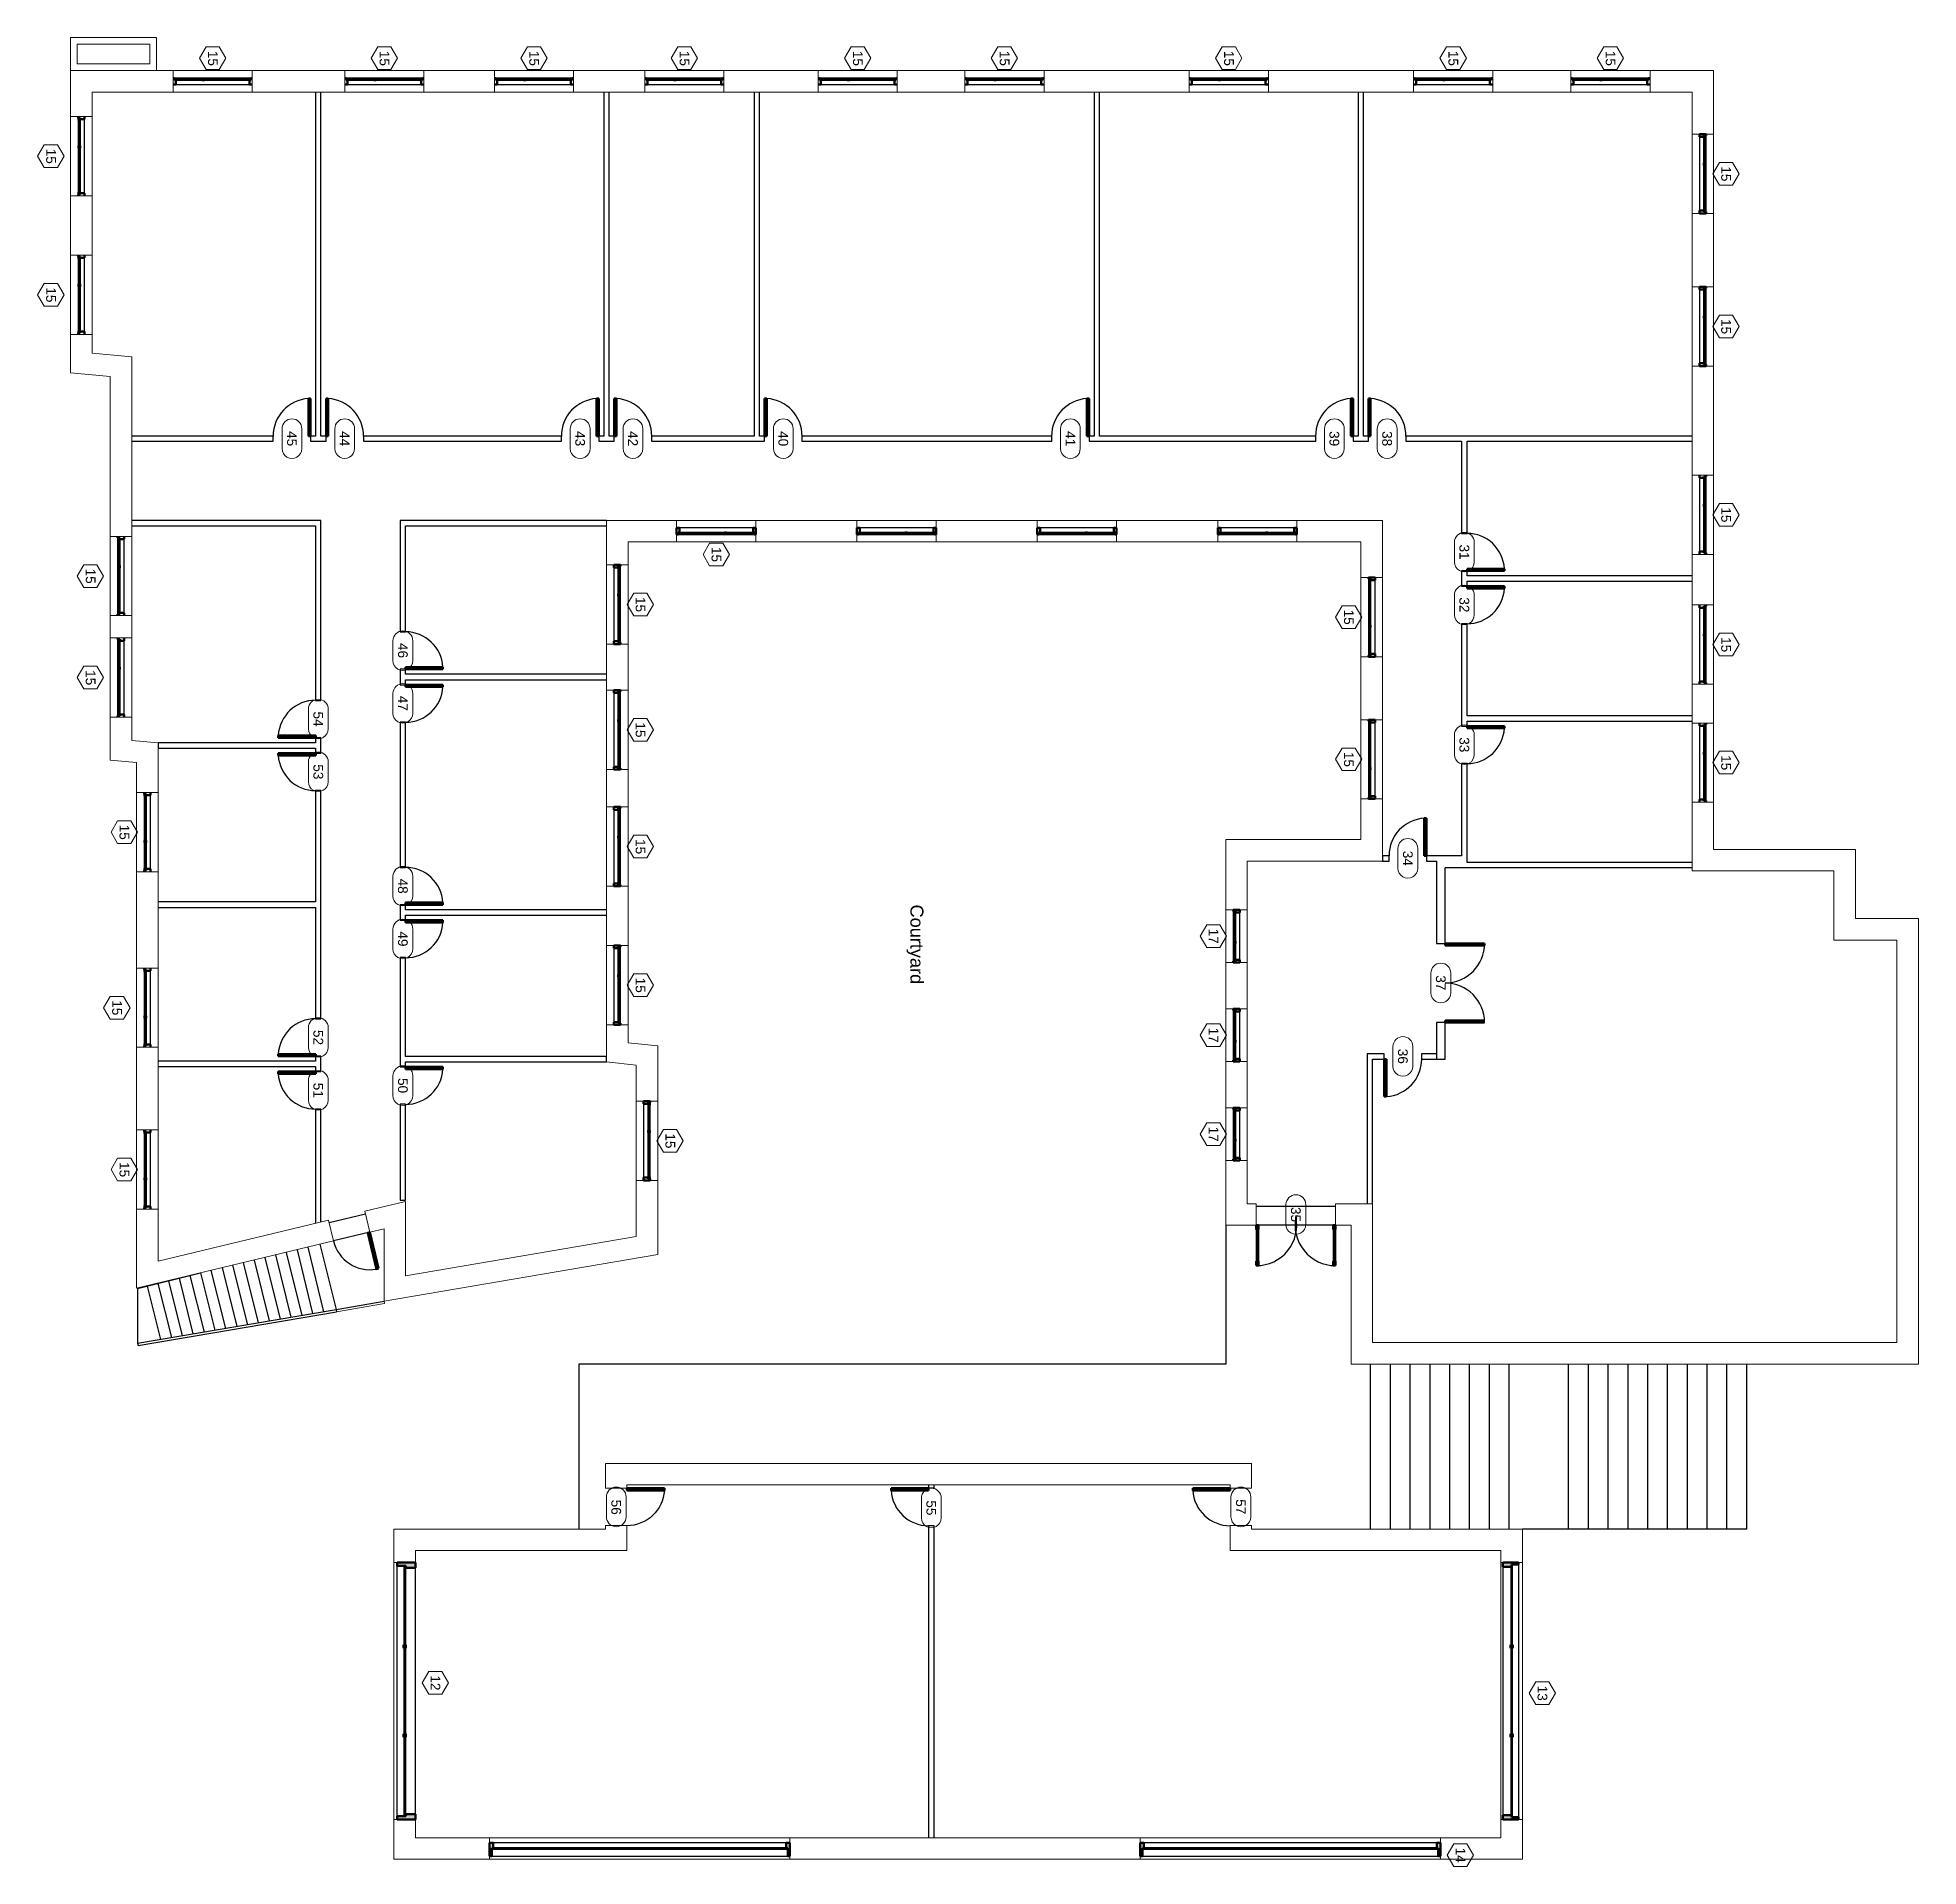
# Model space of a CAD drawing. Header units: inches. Extents: x -1569 to 141, y -4010 to -2348.
import ezdxf

# ---------------------------------------------------------------- set-up
doc = ezdxf.new("R2010")
doc.units = ezdxf.units.IN
doc.header["$MEASUREMENT"] = 0
for name, color, linetype, lineweight in [('A-AREA-IDEN', 2, 'Continuous', 9), ('A-DOOR', 31, 'Continuous', 30), ('A-DOOR-GLAZ', 31, 'Continuous', 50), ('A-DOOR-IDEN', 31, 'Continuous', 9), ('A-FLOR', 140, 'Continuous', 30), ('A-FLOR-HRAL', 11, 'Continuous', 9), ('A-GLAZ', 151, 'Continuous', 30), ('A-GLAZ-IDEN', 152, 'Continuous', 9), ('A-WALL', 113, 'Continuous', 13), ('I-WALL', 2, 'Continuous', 30), ('S-STRS', 31, 'Continuous', 30)]:
    doc.layers.add(name, color=color, linetype=linetype, lineweight=lineweight)
doc.styles.add('Arial_1', font='arial.ttf', dxfattribs={"height": 8.851796})
doc.styles.add('Arial_2', font='arial.ttf', dxfattribs={"height": 11.802395})

msp = doc.modelspace()

# ---------------------------------------------------------------- texts
at = {"layer": 'A-AREA-IDEN', "insert": (-763.7, -3172.2), "char_height": 11.8, "width": 92.592, "attachment_point": 2, "rotation": 270, "line_spacing_factor": 0.938532, "style": 'Arial_2', "bg_fill": 3, "box_fill_scale": 1.25, "bg_fill_color": 0, "bg_fill_transparency": 0}
msp.add_mtext('Courtyard', dxfattribs=at)
at = {"layer": 'A-DOOR-IDEN', "char_height": 8.85, "width": 16.416, "attachment_point": 2, "rotation": 270, "line_spacing_factor": 0.938532, "style": 'Arial_1'}
for s, insert in [('45', (-1333.5, -2712.5)), ('44', (-1285.5, -2712.5)), ('43', (-1071.4, -2712.5)), ('42', (-1023.4, -2712.5)), ('40', (-886.7, -2712.5)), ('41', (-625.6, -2712.5)), ('39', (-385.6, -2712.5)), ('38', (-337.6, -2712.5)), ('31', (-267.4, -2815.6)), ('32', (-267.4, -2863.6)), ('46', (-1232.6, -2905.1)), ('47', (-1232.6, -2953.1)), ('54', (-1309.5, -2967.4)), ('33', (-267.4, -2990.8)), ('53', (-1309.5, -3015.4)), ('34', (-318.8, -3094)), ('48', (-1232.6, -3119.3)), ('49', (-1232.6, -3167.3)), ('37', (-288.8, -3207.2)), ('52', (-1309.5, -3256.9)), ('36', (-323.3, -3274)), ('51', (-1309.5, -3304.9)), ('50', (-1232.6, -3300.6)), ('35', (-420.6, -3417.8)), ('56', (-1038.6, -3683.9)), ('55', (-752.1, -3684.5)), ('57', (-470.6, -3683.5))]:
    msp.add_mtext(s, dxfattribs=dict(at, insert=insert))
at = {"layer": 'A-GLAZ-IDEN', "char_height": 8.85, "width": 16.416, "attachment_point": 2, "rotation": 270, "line_spacing_factor": 0.938532, "style": 'Arial_1'}
for s, insert in [('15', (-1405.3, -2366.8)), ('15', (-1249.3, -2366.8)), ('15', (-1113.2, -2366.8)), ('15', (-976.5, -2366.8)), ('15', (-818.9, -2366.8)), ('15', (-685.4, -2366.8)), ('15', (-481.4, -2366.8)), ('15', (-277.4, -2366.8)), ('15', (-134.4, -2366.8)), ('15', (-1552.5, -2455.8)), ('15', (-29.4, -2471.8)), ('15', (-1552.5, -2581.8)), ('15', (-29.4, -2610.6)), ('15', (-29.4, -2781.8)), ('15', (-947.5, -2817.8)), ('15', (-1516.5, -2837.5)), ('15', (-1016.5, -2863.3)), ('15', (-372.4, -2874.8)), ('15', (-29.4, -2899.8)), ('15', (-1516.5, -2929.8)), ('15', (-1016.5, -2977.3)), ('15', (-372.4, -3004.1)), ('15', (-29.4, -3007.1)), ('15', (-1485.8, -3070.3)), ('15', (-1016.5, -3083.4)), ('17', (-495.4, -3164.8)), ('15', (-1016.5, -3209.4)), ('15', (-1492.5, -3229.9)), ('17', (-495.4, -3254.8)), ('15', (-989.4, -3350.9)), ('17', (-495.4, -3344.8)), ('15', (-1485.8, -3377)), ('12', (-1203, -3843.6)), ('13', (-196.4, -3853)), ('14', (-270.9, -4000.2))]:
    msp.add_mtext(s, dxfattribs=dict(at, insert=insert))

# ---------------------------------------------------------------- blocks, each defined once
blk = doc.blocks.new('Single-Flush - 34_ x 80_-100133-Level 2')
at = {"layer": 'A-DOOR', "color": 50, "lineweight": 50}
for p, q in [((15, 2.4), (15, 36.4)), ((17, 36.4), (15, 36.4)), ((17, 2.4), (17, 36.4)), ((17, 2.4), (15, 2.4))]:
    blk.add_line(p, q, dxfattribs=at)
at = {"layer": 'A-DOOR', "color": 10}
blk.add_arc((17, 2.4), 34.1, 93.3657, 180, dxfattribs=at)
blk = doc.blocks.new('Single-Flush - 34_ x 80_-100157-Level 2')
at = {"layer": 'A-DOOR', "color": 50, "lineweight": 50}
for p, q in [((15, -2.4), (15, -36.4)), ((17, -2.4), (15, -2.4)), ((17, -2.4), (17, -36.4)), ((17, -36.4), (15, -36.4))]:
    blk.add_line(p, q, dxfattribs=at)
at = {"layer": 'A-DOOR', "color": 10}
blk.add_arc((17, -2.4), 34.1, 180, 266.6343, dxfattribs=at)
blk = doc.blocks.new('Double-Glass 1 - 72_ x 78_-129571-Level 2')
at = {"layer": 'A-DOOR', "color": 50, "lineweight": 50}
for p, q in [((-36, -9.8), (-36, -13.8)), ((-36, -9.8), (-34, -9.8)), ((-36, -13.8), (-34, -13.8)), ((-34, -9.8), (-34, -13.8)), ((34, -9.8), (34, -13.8)), ((36, -9.8), (34, -9.8)), ((36, -13.8), (34, -13.8)), ((36, -9.8), (36, -13.8)), ((-36, -42.6), (-36, -46.6)), ((-36, -42.6), (-34, -42.6)), ((-36, -46.6), (-34, -46.6)), ((-34, -42.6), (-34, -46.6)), ((34, -42.6), (34, -46.6)), ((34, -42.6), (36, -42.6)), ((36, -46.6), (34, -46.6)), ((36, -42.6), (36, -46.6))]:
    blk.add_line(p, q, dxfattribs=at)
at = {"layer": 'A-DOOR', "color": 10}
for p, q in [((-36, -13.8), (-36, -42.6)), ((-34, -13.8), (-34, -42.6)), ((34, -13.8), (34, -42.6)), ((36, -13.8), (36, -42.6))]:
    blk.add_line(p, q, dxfattribs=at)
for centre, start, end in [((-36, -9.8), 269.9673, 12.0405), ((36, -9.8), 167.9539, 270.0058)]:
    blk.add_arc(centre, 36.8, start, end, dxfattribs=at)
at = {"layer": 'A-DOOR-GLAZ', "color": 50}
for p, q in [((-35, -42.6), (-35, -13.8)), ((35, -13.8), (35, -42.6))]:
    blk.add_line(p, q, dxfattribs=at)
blk = doc.blocks.new('Double-Flush - 72_ x 84_-107738-Level 2')
at = {"layer": 'A-DOOR', "color": 50, "lineweight": 50}
for p, q in [((-36, 39.8), (-34, 39.8)), ((-36, 3.8), (-36, 39.8)), ((-34, 3.8), (-34, 39.8)), ((34, 3.8), (34, 39.8)), ((36, 3.8), (36, 39.8)), ((-36, 3.8), (-34, 3.8)), ((36, 3.8), (34, 3.8))]:
    blk.add_line(p, q, dxfattribs=at)
at = {"layer": 'A-DOOR', "color": 10}
for centre, start, end in [((-36, 3.8), 0, 90), ((36, 3.8), 90, 180)]:
    blk.add_arc(centre, 36, start, end, dxfattribs=at)
blk = doc.blocks.new('Single-Flush - 34_ x 80_-108272-Level 2')
at = {"layer": 'A-DOOR', "color": 50, "lineweight": 50}
for p, q in [((15, 9.7), (15, 43.8)), ((17, 43.8), (15, 43.8)), ((17, 9.7), (17, 43.8)), ((17, 9.7), (15, 9.7))]:
    blk.add_line(p, q, dxfattribs=at)
at = {"layer": 'A-DOOR', "color": 10}
blk.add_arc((17, 9.7), 34.1, 93.3657, 180, dxfattribs=at)
blk = doc.blocks.new('Golden Proportion - Wood 6_w-135343-Level 2')
at = {"layer": 'A-GLAZ', "color": 50, "lineweight": 50}
for p, q in [((-34.8, 3), (-36, 3)), ((-34.8, 1), (-34.8, 3)), ((-32.8, 2.5), (-34.8, 2.5)), ((-34.8, 2.5), (-34.8, 1)), ((-34.8, 1), (-32.8, 1)), ((-33.5, 1), (-34.8, 1)), ((-33.5, -3), (-33.5, 1)), ((-32.8, 1), (-32.8, 2.5)), ((-9.5, 2), (-32.8, 2)), ((-32.8, 2), (-32.8, 1.5)), ((-32.8, 1.5), (-9.5, 1.5)), ((-7.5, 2.5), (-9.5, 2.5)), ((-9.5, 2.5), (-9.5, 1)), ((-9.5, 1.5), (-9.5, 2)), ((-9.5, 1), (-7.5, 1)), ((-7.5, 1), (-7.5, 2.5)), ((32.7, 2), (-7.5, 2)), ((-7.5, 2), (-7.5, 1.5)), ((-7.5, 1.5), (32.7, 1.5)), ((34.7, 2.5), (32.7, 2.5)), ((32.7, 2.5), (32.7, 1)), ((32.7, 1.5), (32.7, 2)), ((32.7, 1), (34.7, 1)), ((34.7, 1), (33.5, 1)), ((33.5, 1), (33.5, -3)), ((34.7, 3), (34.7, 1)), ((36, 3), (34.7, 3)), ((34.7, 1), (34.7, 2.5)), ((-36, -3), (-33.5, -3)), ((33.5, -3), (36, -3))]:
    blk.add_line(p, q, dxfattribs=at)
at = {"layer": 'A-GLAZ', "color": 10}
for p, q in [((34.7, 3), (-34.8, 3)), ((-32.8, 2.5), (-9.5, 2.5)), ((-9.5, 1), (-32.8, 1)), ((-7.5, 2.5), (32.7, 2.5)), ((32.7, 1), (-7.5, 1)), ((-33.5, -3), (33.5, -3))]:
    blk.add_line(p, q, dxfattribs=at)
blk = doc.blocks.new('Golden Proportion - Wood 6_w-135604-Level 2')
at = {"layer": 'A-GLAZ', "color": 50, "lineweight": 50}
for p, q in [((-36, 3), (-33.5, 3)), ((-33.5, 3), (-33.5, -1)), ((33.5, 3), (36, 3)), ((33.5, -1), (33.5, 3)), ((-34.8, -3), (-36, -3)), ((-34.8, -1), (-32.8, -1)), ((-34.8, -2.5), (-34.8, -1)), ((-33.5, -1), (-34.8, -1)), ((-34.8, -1), (-34.8, -3)), ((-32.8, -2.5), (-34.8, -2.5)), ((-32.8, -1), (-32.8, -2.5)), ((-32.8, -2), (-32.8, -1.5)), ((-32.8, -1.5), (-9.5, -1.5)), ((-9.5, -2), (-32.8, -2)), ((-9.5, -1), (-7.5, -1)), ((-9.5, -2.5), (-9.5, -1)), ((-9.5, -1.5), (-9.5, -2)), ((-7.5, -2.5), (-9.5, -2.5)), ((-7.5, -1), (-7.5, -2.5)), ((-7.5, -2), (-7.5, -1.5)), ((-7.5, -1.5), (32.7, -1.5)), ((32.7, -2), (-7.5, -2)), ((32.7, -1), (34.7, -1)), ((32.7, -2.5), (32.7, -1)), ((32.7, -1.5), (32.7, -2)), ((34.7, -2.5), (32.7, -2.5)), ((34.7, -1), (33.5, -1)), ((34.7, -1), (34.7, -2.5)), ((34.7, -3), (34.7, -1)), ((36, -3), (34.7, -3))]:
    blk.add_line(p, q, dxfattribs=at)
at = {"layer": 'A-GLAZ', "color": 10}
for p, q in [((33.5, 3), (-33.5, 3)), ((-34.8, -3), (34.7, -3)), ((-32.8, -1), (-9.5, -1)), ((-9.5, -2.5), (-32.8, -2.5)), ((-7.5, -1), (32.7, -1)), ((32.7, -2.5), (-7.5, -2.5))]:
    blk.add_line(p, q, dxfattribs=at)
blk = doc.blocks.new('Single-Flush - 34_ x 80_-122402-Level 2')
at = {"layer": 'A-DOOR', "color": 50, "lineweight": 50}
for p, q in [((15, -9.7), (15, -43.8)), ((17, -9.7), (15, -9.7)), ((17, -9.7), (17, -43.8)), ((17, -43.8), (15, -43.8))]:
    blk.add_line(p, q, dxfattribs=at)
at = {"layer": 'A-DOOR', "color": 10}
blk.add_arc((17, -9.7), 34.1, 180, 266.6343, dxfattribs=at)
blk = doc.blocks.new('Windows 1 - Windows 1-126976-Level 2')
at = {"layer": 'A-GLAZ'}
h = blk.add_hatch(color=10, dxfattribs=at)
h.paths.add_polyline_path([(575, -524.2), (575, -516.2), (577, -516.2), (577, -507.5), (572, -507.5), (572, -524.2)], flags=0)
h.paths.add_polyline_path([(802.7, -524.2), (805.7, -524.2), (805.7, -507.5), (800.7, -507.5), (800.7, -516.2), (802.7, -516.2)], flags=0)
for points in [[(802.7, -517.5), (802.7, -517), (575, -517), (575, -517.5)], [(650, -518.2), (650, -516.2), (647, -516.2), (647, -518.2)], [(730.7, -518.2), (730.7, -516.2), (727.7, -516.2), (727.7, -518.2)]]:
    blk.add_hatch(color=10, dxfattribs=at).paths.add_polyline_path(points, flags=0)
at = {"layer": 'A-GLAZ', "color": 50, "lineweight": 50}
for p, q in [((577, -507.5), (572, -507.5)), ((572, -507.5), (572, -524.2)), ((577, -516.2), (577, -507.5)), ((805.7, -507.5), (800.7, -507.5)), ((800.7, -507.5), (800.7, -516.2)), ((805.7, -524.2), (805.7, -507.5)), ((572, -524.2), (575, -524.2)), ((575, -524.2), (575, -516.2)), ((575, -516.2), (577, -516.2)), ((802.7, -517), (575, -517)), ((575, -517), (575, -517.5)), ((575, -517.5), (802.7, -517.5)), ((650, -516.2), (647, -516.2)), ((647, -516.2), (647, -518.2)), ((647, -518.2), (650, -518.2)), ((650, -518.2), (650, -516.2)), ((730.7, -516.2), (727.7, -516.2)), ((727.7, -516.2), (727.7, -518.2)), ((727.7, -518.2), (730.7, -518.2)), ((730.7, -518.2), (730.7, -516.2)), ((800.7, -516.2), (802.7, -516.2)), ((802.7, -516.2), (802.7, -524.2)), ((802.7, -517.5), (802.7, -517)), ((802.7, -524.2), (805.7, -524.2))]:
    blk.add_line(p, q, dxfattribs=at)
at = {"layer": 'A-GLAZ', "color": 10}
for p, q in [((800.7, -507.5), (577, -507.5)), ((802.7, -524.2), (575, -524.2)), ((647, -516.2), (577, -516.2)), ((727.7, -516.2), (650, -516.2)), ((800.7, -516.2), (730.7, -516.2))]:
    blk.add_line(p, q, dxfattribs=at)
blk = doc.blocks.new('Windows 2 - Windows 2-128920-Level 2')
at = {"layer": 'A-GLAZ'}
h = blk.add_hatch(color=10, dxfattribs=at)
h.paths.add_polyline_path([(572, 481.4), (576, 481.4), (576, 489.4), (574, 489.4), (574, 495.4), (572, 495.4), (572, 487.8)], flags=0)
h.paths.add_polyline_path([(801.7, 481.4), (805.7, 481.4), (805.7, 495.4), (803.7, 495.4), (803.7, 489.4), (801.7, 489.4), (801.7, 487.8)], flags=0)
h.paths.add_polyline_path([(647, 488.4), (650, 488.4), (650, 490.4), (647, 490.4)], flags=0)
h.paths.add_polyline_path([(727.7, 488.4), (730.7, 488.4), (730.7, 490.4), (727.7, 490.4)], flags=0)
blk.add_hatch(color=10, dxfattribs=at).paths.add_polyline_path([(803.7, 489.1), (803.7, 489.6), (574, 489.6), (574, 489.1)], flags=0)
at = {"layer": 'A-GLAZ', "color": 50, "lineweight": 50}
for p, q in [((574, 495.4), (572, 495.4)), ((572, 495.4), (572, 481.4)), ((572, 481.4), (576, 481.4)), ((574, 489.4), (574, 495.4)), ((803.7, 489.6), (574, 489.6)), ((574, 489.6), (574, 489.1)), ((576, 489.4), (574, 489.4)), ((574, 489.1), (803.7, 489.1)), ((576, 481.4), (576, 489.4)), ((650, 490.4), (647, 490.4)), ((647, 490.4), (647, 488.4)), ((647, 488.4), (650, 488.4)), ((650, 488.4), (650, 490.4)), ((730.7, 490.4), (727.7, 490.4)), ((727.7, 490.4), (727.7, 488.4)), ((727.7, 488.4), (730.7, 488.4)), ((730.7, 488.4), (730.7, 490.4)), ((803.7, 489.4), (801.7, 489.4)), ((801.7, 489.4), (801.7, 481.4)), ((801.7, 481.4), (805.7, 481.4)), ((803.7, 495.4), (803.7, 489.4)), ((805.7, 495.4), (803.7, 495.4)), ((803.7, 489.1), (803.7, 489.6)), ((805.7, 481.4), (805.7, 495.4))]:
    blk.add_line(p, q, dxfattribs=at)
at = {"layer": 'A-GLAZ', "color": 10}
for p, q in [((574, 495.4), (803.7, 495.4)), ((576, 481.4), (801.7, 481.4))]:
    blk.add_line(p, q, dxfattribs=at)
blk = doc.blocks.new('Golden Proportion - Wood 6_w-136416-Level 2')
at = {"layer": 'A-GLAZ', "color": 50, "lineweight": 50}
for p, q in [((-34.8, 3), (-36, 3)), ((-36, 3), (-36, -3)), ((-34.8, 1), (-34.8, 3)), ((-32.8, 2.5), (-34.8, 2.5)), ((-34.8, 2.5), (-34.8, 1)), ((-34.8, 1), (-32.8, 1)), ((-33.5, 1), (-34.8, 1)), ((-33.5, -3), (-33.5, 1)), ((-32.8, 1), (-32.8, 2.5)), ((-9.5, 2), (-32.8, 2)), ((-32.8, 2), (-32.8, 1.5)), ((-32.8, 1.5), (-9.5, 1.5)), ((-7.5, 2.5), (-9.5, 2.5)), ((-9.5, 2.5), (-9.5, 1)), ((-9.5, 1.5), (-9.5, 2)), ((-9.5, 1), (-7.5, 1)), ((-7.5, 1), (-7.5, 2.5)), ((32.7, 2), (-7.5, 2)), ((-7.5, 2), (-7.5, 1.5)), ((-7.5, 1.5), (32.7, 1.5)), ((34.7, 2.5), (32.7, 2.5)), ((32.7, 2.5), (32.7, 1)), ((32.7, 1.5), (32.7, 2)), ((32.7, 1), (34.7, 1)), ((34.7, 1), (33.5, 1)), ((33.5, 1), (33.5, -3)), ((34.7, 3), (34.7, 1)), ((36, 3), (34.7, 3)), ((34.7, 1), (34.7, 2.5)), ((36, -3), (36, 3)), ((-36, -3), (-33.5, -3)), ((33.5, -3), (36, -3))]:
    blk.add_line(p, q, dxfattribs=at)
at = {"layer": 'A-GLAZ', "color": 10}
for p, q in [((34.7, 3), (-34.8, 3)), ((-32.8, 2.5), (-9.5, 2.5)), ((-9.5, 1), (-32.8, 1)), ((-7.5, 2.5), (32.7, 2.5)), ((32.7, 1), (-7.5, 1)), ((-33.5, -3), (33.5, -3))]:
    blk.add_line(p, q, dxfattribs=at)
blk = doc.blocks.new('Golden Proportion - Wood 4_w-136637-Level 2')
at = {"layer": 'A-GLAZ', "color": 50, "lineweight": 50}
for p, q in [((-22.8, 3), (-24, 3)), ((-24, 3), (-24, -3)), ((-22.8, 1), (-22.8, 3)), ((-20.8, 2.5), (-22.8, 2.5)), ((-22.8, 2.5), (-22.8, 1)), ((-22.8, 1), (-20.8, 1)), ((-21.5, 1), (-22.8, 1)), ((-21.5, -3), (-21.5, 1)), ((-20.8, 1), (-20.8, 2.5)), ((-6.7, 2), (-20.8, 2)), ((-20.8, 2), (-20.8, 1.5)), ((-20.8, 1.5), (-6.7, 1.5)), ((-4.7, 2.5), (-6.7, 2.5)), ((-6.7, 2.5), (-6.7, 1)), ((-6.7, 1.5), (-6.7, 2)), ((-6.7, 1), (-4.7, 1)), ((-4.7, 1), (-4.7, 2.5)), ((20.7, 2), (-4.7, 2)), ((-4.7, 2), (-4.7, 1.5)), ((-4.7, 1.5), (20.7, 1.5)), ((22.7, 2.5), (20.7, 2.5)), ((20.7, 2.5), (20.7, 1)), ((20.7, 1.5), (20.7, 2)), ((20.7, 1), (22.7, 1)), ((22.7, 1), (21.5, 1)), ((21.5, 1), (21.5, -3)), ((22.7, 3), (22.7, 1)), ((24, 3), (22.7, 3)), ((22.7, 1), (22.7, 2.5)), ((24, -3), (24, 3)), ((-24, -3), (-21.5, -3)), ((21.5, -3), (24, -3))]:
    blk.add_line(p, q, dxfattribs=at)
at = {"layer": 'A-GLAZ', "color": 10}
for p, q in [((22.7, 3), (-22.8, 3)), ((-20.8, 2.5), (-6.7, 2.5)), ((-6.7, 1), (-20.8, 1)), ((-4.7, 2.5), (20.7, 2.5)), ((20.7, 1), (-4.7, 1)), ((-21.5, -3), (21.5, -3))]:
    blk.add_line(p, q, dxfattribs=at)
blk = doc.blocks.new('Golden Proportion - Wood 6_w-V1-Level 2')
at = {"layer": 'A-GLAZ', "color": 50, "lineweight": 50}
for p, q in [((-34.8, 3), (-36, 3)), ((-36, 3), (-36, -3)), ((-34.8, 1), (-34.8, 3)), ((-32.8, 2.5), (-34.8, 2.5)), ((-34.8, 2.5), (-34.8, 1)), ((-34.8, 1), (-32.8, 1)), ((-33.5, 1), (-34.8, 1)), ((-33.5, -3), (-33.5, 1)), ((-32.8, 1), (-32.8, 2.5)), ((-9.5, 2), (-32.8, 2)), ((-32.8, 2), (-32.8, 1.5)), ((-32.8, 1.5), (-9.5, 1.5)), ((-7.5, 2.5), (-9.5, 2.5)), ((-9.5, 2.5), (-9.5, 1)), ((-9.5, 1.5), (-9.5, 2)), ((-9.5, 1), (-7.5, 1)), ((-7.5, 1), (-7.5, 2.5)), ((32.7, 2), (-7.5, 2)), ((-7.5, 2), (-7.5, 1.5)), ((-7.5, 1.5), (32.7, 1.5)), ((34.7, 2.5), (32.7, 2.5)), ((32.7, 2.5), (32.7, 1)), ((32.7, 1.5), (32.7, 2)), ((32.7, 1), (34.7, 1)), ((34.7, 1), (33.5, 1)), ((33.5, 1), (33.5, -3)), ((34.7, 3), (34.7, 1)), ((36, 3), (34.7, 3)), ((34.7, 1), (34.7, 2.5)), ((36, -3), (36, 3)), ((-36, -3), (-33.5, -3)), ((33.5, -3), (36, -3))]:
    blk.add_line(p, q, dxfattribs=at)
at = {"layer": 'A-GLAZ', "color": 10}
for p, q in [((34.7, 3), (-34.8, 3)), ((-32.8, 2.5), (-9.5, 2.5)), ((-9.5, 1), (-32.8, 1)), ((-7.5, 2.5), (32.7, 2.5)), ((32.7, 1), (-7.5, 1)), ((-33.5, -3), (33.5, -3))]:
    blk.add_line(p, q, dxfattribs=at)
blk = doc.blocks.new('Door Tag - Door Tag-41184-Level 2')
at = {"layer": 'A-DOOR-IDEN'}
for p, q in [((-0.09375, 0.09375), (0.09375, 0.09375)), ((-0.09375, -0.09375), (0.09375, -0.09375))]:
    blk.add_line(p, q, dxfattribs=at)
for centre, start, end in [((-0.09375, 0), 90, 270), ((0.09375, 0), 270, 90)]:
    blk.add_arc(centre, 0.09375, start, end, dxfattribs=at)
blk = doc.blocks.new('Window Tag - Window Tag-41068-Level 2')
at = {"layer": 'A-GLAZ-IDEN'}
for p, q in [((0, 0.125), (-0.107, 0.062)), ((-0.107, 0.062), (-0.107, -0.062)), ((0, 0.125), (0.107, 0.062)), ((0.107, 0.062), (0.107, -0.062)), ((-0.107, -0.062), (0, -0.125)), ((0, -0.125), (0.107, -0.062))]:
    blk.add_line(p, q, dxfattribs=at)

# ---------------------------------------------------------------- hatches: boundary and pattern name
at = {"layer": 'A-GLAZ'}
h = msp.add_hatch(color=10, dxfattribs=at)
h.paths.add_polyline_path([(-1158.1, -4001.1), (-1156.1, -4001.1), (-1156.1, -3994.1), (-1154.8, -3994.1), (-1154.8, -3989.1), (-1158.1, -3989.1)], flags=0)
h.paths.add_polyline_path([(-888.4, -3994.1), (-887.1, -3994.1), (-887.1, -4001.1), (-885.1, -4001.1), (-885.1, -3989.1), (-888.4, -3989.1)], flags=0)
for points in [[(-1156.1, -3994.4), (-887.1, -3994.4), (-887.1, -3993.9), (-1156.1, -3993.9)], [(-564.5, -3994.4), (-295.5, -3994.4), (-295.5, -3993.9), (-564.5, -3993.9)]]:
    msp.add_hatch(color=10, dxfattribs=at).paths.add_polyline_path(points, flags=0)
h = msp.add_hatch(color=10, dxfattribs=at)
h.paths.add_polyline_path([(-566.5, -4001.1), (-564.5, -4001.1), (-564.5, -3994.1), (-563.2, -3994.1), (-563.2, -3989.1), (-566.5, -3989.1)], flags=0)
h.paths.add_polyline_path([(-296.8, -3989.1), (-296.8, -3994.1), (-295.5, -3994.1), (-295.5, -4001.1), (-293.5, -4001.1), (-293.5, -3989.1)], flags=0)

# ---------------------------------------------------------------- linework, layer by layer
at = {"layer": 'A-FLOR'}
for p, q in [((-1304.1, -3425), (-1271, -3417.1)), ((-461, -3410.3), (-389, -3410.3)), ((-1267, -3433.9), (-1300, -3441.8)), ((-488.8, -3427.6), (-488.8, -3553.8)), ((-389, -3427.6), (-461, -3427.6)), ((-1312.5, -3444.8), (-1297.8, -3504.2)), ((-1297.8, -3504.2), (-1254.1, -3496.6)), ((-488.8, -3553.8), (-1077.1, -3553.8)), ((-1077.1, -3553.8), (-1077.1, -3703.8)), ((-357, -3703.8), (-357, -3553.8))]:
    msp.add_line(p, q, dxfattribs=at)
at = {"layer": 'A-FLOR-HRAL'}
for p, q in [((-1478.2, -3534.9), (-1297.8, -3504.2)), ((-1297.4, -3506.2), (-1253.8, -3498.6)), ((-1254.1, -3496.6), (-1253.8, -3498.6)), ((-1477.8, -3536.9), (-1297.4, -3506.2)), ((-1478.2, -3534.9), (-1477.8, -3536.9))]:
    msp.add_line(p, q, dxfattribs=at)
at = {"layer": 'A-GLAZ', "color": 50, "lineweight": 50}
for p, q in [((-1158.1, -3989.1), (-1158.1, -4001.1)), ((-1154.8, -3989.1), (-1158.1, -3989.1)), ((-1158.1, -4001.1), (-1156.1, -4001.1)), ((-887.1, -3993.9), (-1156.1, -3993.9)), ((-1156.1, -3993.9), (-1156.1, -3994.4)), ((-1156.1, -4001.1), (-1156.1, -3994.1)), ((-1156.1, -3994.1), (-1154.8, -3994.1)), ((-1156.1, -3994.4), (-887.1, -3994.4)), ((-1154.8, -3994.1), (-1154.8, -3989.1)), ((-885.1, -3989.1), (-888.4, -3989.1)), ((-888.4, -3989.1), (-888.4, -3994.1)), ((-888.4, -3994.1), (-887.1, -3994.1)), ((-887.1, -3994.4), (-887.1, -3993.9)), ((-887.1, -3994.1), (-887.1, -4001.1)), ((-887.1, -4001.1), (-885.1, -4001.1)), ((-885.1, -4001.1), (-885.1, -3989.1)), ((-566.5, -3989.1), (-566.5, -4001.1)), ((-563.2, -3989.1), (-566.5, -3989.1)), ((-566.5, -4001.1), (-564.5, -4001.1)), ((-295.5, -3993.9), (-564.5, -3993.9)), ((-564.5, -3993.9), (-564.5, -3994.4)), ((-564.5, -4001.1), (-564.5, -3994.1)), ((-564.5, -3994.1), (-563.2, -3994.1)), ((-564.5, -3994.4), (-295.5, -3994.4)), ((-563.2, -3994.1), (-563.2, -3989.1)), ((-293.5, -3989.1), (-296.8, -3989.1)), ((-296.8, -3989.1), (-296.8, -3994.1)), ((-296.8, -3994.1), (-295.5, -3994.1)), ((-295.5, -3994.4), (-295.5, -3993.9)), ((-295.5, -3994.1), (-295.5, -4001.1)), ((-295.5, -4001.1), (-293.5, -4001.1)), ((-293.5, -4001.1), (-293.5, -3989.1))]:
    msp.add_line(p, q, dxfattribs=at)
at = {"layer": 'A-GLAZ', "color": 10}
for p, q in [((-1156.1, -4001.1), (-887.1, -4001.1)), ((-888.4, -3989.1), (-1154.8, -3989.1)), ((-564.5, -4001.1), (-295.5, -4001.1)), ((-296.8, -3989.1), (-563.2, -3989.1))]:
    msp.add_line(p, q, dxfattribs=at)
at = {"layer": 'A-WALL'}
for p, q in [((-1539.1, -2347.9), (-1539.1, -2652.8)), ((-1461.1, -2347.9), (-1539.1, -2347.9)), ((-1533.1, -2371.9), (-1533.1, -2353.9)), ((-1533.1, -2353.9), (-1467.1, -2353.9)), ((-1467.1, -2353.9), (-1467.1, -2371.9)), ((-1461.1, -2377.9), (-1461.1, -2347.9)), ((-1467.1, -2371.9), (-1533.1, -2371.9)), ((-45.2, -2377.9), (-1539.1, -2377.9)), ((-1445.9, -2397.4), (-1445.9, -2377.9)), ((-1373.9, -2377.9), (-1373.9, -2397.4)), ((-1289.9, -2397.4), (-1289.9, -2377.9)), ((-1217.9, -2377.9), (-1217.9, -2397.4)), ((-1153.8, -2397.4), (-1153.8, -2377.9)), ((-1081.8, -2377.9), (-1081.8, -2397.4)), ((-1017.1, -2397.4), (-1017.1, -2377.9)), ((-945.1, -2377.9), (-945.1, -2397.4)), ((-859.5, -2397.4), (-859.5, -2377.9)), ((-787.5, -2377.9), (-787.5, -2397.4)), ((-726, -2397.4), (-726, -2377.9)), ((-654, -2377.9), (-654, -2397.4)), ((-522, -2397.4), (-522, -2377.9)), ((-450, -2377.9), (-450, -2397.4)), ((-318, -2397.4), (-318, -2377.9)), ((-246, -2377.9), (-246, -2397.4)), ((-175, -2397.4), (-175, -2377.9)), ((-103, -2377.9), (-103, -2397.4)), ((-45.2, -3086), (-45.2, -2377.9)), ((-1519.6, -2634.9), (-1519.6, -2397.4)), ((-1519.6, -2397.4), (-64.7, -2397.4)), ((-64.7, -2397.4), (-64.7, -3105.5)), ((-1539.1, -2419.7), (-1519.6, -2419.7)), ((-64.7, -2435.7), (-45.2, -2435.7)), ((-1519.6, -2491.7), (-1539.1, -2491.7)), ((-45.2, -2507.7), (-64.7, -2507.7)), ((-1539.1, -2545.7), (-1519.6, -2545.7)), ((-64.7, -2574.5), (-45.2, -2574.5)), ((-1519.6, -2617.7), (-1539.1, -2617.7)), ((-1483.6, -2638.1), (-1519.6, -2634.9)), ((-1483.6, -2986.9), (-1483.6, -2638.1)), ((-45.2, -2646.5), (-64.7, -2646.5)), ((-1539.1, -2652.8), (-1503.1, -2656)), ((-1503.1, -2656), (-1503.1, -3004.8)), ((-64.7, -2745.7), (-45.2, -2745.7)), ((-1051.8, -2786.9), (-1051.8, -3279)), ((-346.3, -2786.9), (-1051.8, -2786.9)), ((-988.1, -2806.4), (-988.1, -2786.9)), ((-916.1, -2786.9), (-916.1, -2806.4)), ((-824.1, -2806.4), (-824.1, -2786.9)), ((-752.1, -2786.9), (-752.1, -2806.4)), ((-660.1, -2806.4), (-660.1, -2786.9)), ((-588.1, -2786.9), (-588.1, -2806.4)), ((-496.1, -2806.4), (-496.1, -2786.9)), ((-424.1, -2786.9), (-424.1, -2806.4)), ((-346.3, -3091.6), (-346.3, -2786.9)), ((-1503.1, -2801.4), (-1483.6, -2801.4)), ((-1032.3, -3261.6), (-1032.3, -2806.4)), ((-1032.3, -2806.4), (-365.8, -2806.4)), ((-365.8, -2806.4), (-365.8, -3077)), ((-45.2, -2817.7), (-64.7, -2817.7)), ((-1051.8, -2827.2), (-1032.3, -2827.2)), ((-365.8, -2838.7), (-346.3, -2838.7)), ((-64.7, -2863.7), (-45.2, -2863.7)), ((-1483.6, -2873.4), (-1503.1, -2873.4)), ((-1503.1, -2893.7), (-1483.6, -2893.7)), ((-1032.3, -2899.2), (-1051.8, -2899.2)), ((-346.3, -2910.7), (-365.8, -2910.7)), ((-1051.8, -2941.2), (-1032.3, -2941.2)), ((-45.2, -2935.7), (-64.7, -2935.7)), ((-1483.6, -2965.7), (-1503.1, -2965.7)), ((-365.8, -2968), (-346.3, -2968)), ((-64.7, -2971), (-45.2, -2971)), ((-1459.6, -2989), (-1483.6, -2986.9)), ((-1459.6, -3460.1), (-1459.6, -2989)), ((-1503.1, -3004.8), (-1479.1, -3006.9)), ((-1479.1, -3006.9), (-1479.1, -3484.8)), ((-1032.3, -3013.2), (-1051.8, -3013.2)), ((-1479.1, -3034.2), (-1459.6, -3034.2)), ((-346.3, -3040), (-365.8, -3040)), ((-45.2, -3043), (-64.7, -3043)), ((-1051.8, -3047.3), (-1032.3, -3047.3)), ((-365.8, -3077), (-488.8, -3077)), ((-488.8, -3077), (-488.8, -3427.6)), ((83.8, -3086), (-45.2, -3086)), ((83.8, -3086), (83.8, -3148.8)), ((-1459.6, -3106.2), (-1479.1, -3106.2)), ((-469.3, -3096.5), (-346.3, -3096.5)), ((-469.3, -3408.1), (-469.3, -3096.5)), ((-64.7, -3105.5), (64.3, -3105.5)), ((64.3, -3105.5), (64.3, -3168.3)), ((-1032.3, -3119.3), (-1051.8, -3119.3)), ((-488.8, -3140.7), (-469.3, -3140.7)), ((141, -3148.8), (83.8, -3148.8)), ((141, -3553.8), (141, -3148.8)), ((-1051.8, -3173.3), (-1032.3, -3173.3)), ((64.3, -3168.3), (121.5, -3168.3)), ((121.5, -3168.3), (121.5, -3534.3)), ((-1479.1, -3193.8), (-1459.6, -3193.8)), ((-469.3, -3188.7), (-488.8, -3188.7)), ((-488.8, -3230.7), (-469.3, -3230.7)), ((-1032.3, -3245.3), (-1051.8, -3245.3)), ((-1459.6, -3265.8), (-1479.1, -3265.8)), ((-1005.3, -3264.6), (-1032.3, -3261.6)), ((-1005.3, -3454.1), (-1005.3, -3264.6)), ((-1051.8, -3279), (-1024.8, -3282)), ((-1024.8, -3282), (-1024.8, -3437.7)), ((-469.3, -3278.7), (-488.8, -3278.7)), ((-1024.8, -3314.8), (-1005.3, -3314.8)), ((-488.8, -3320.7), (-469.3, -3320.7)), ((-1479.1, -3340.9), (-1459.6, -3340.9)), ((-469.3, -3368.7), (-488.8, -3368.7)), ((-1005.3, -3386.8), (-1024.8, -3386.8)), ((-1459.6, -3412.9), (-1479.1, -3412.9)), ((-1234.6, -3406.1), (-1271.5, -3414.9)), ((-1271.5, -3414.9), (-1267, -3433.9)), ((-1234.6, -3473.5), (-1234.6, -3406.1)), ((-461, -3408.1), (-469.3, -3408.1)), ((-461, -3427.6), (-461, -3408.1)), ((-389, -3408.1), (-389, -3427.6)), ((-355.3, -3408.1), (-389, -3408.1)), ((-355.3, -3408.1), (-355.3, -3534.3)), ((-1304.6, -3422.9), (-1459.6, -3460.1)), ((-1300, -3441.8), (-1304.6, -3422.9)), ((-1267, -3433.9), (-1254.1, -3430.8)), ((-1254.1, -3430.8), (-1254.1, -3496.6)), ((-488.8, -3427.6), (-461, -3427.6)), ((-389, -3427.6), (-374.8, -3427.6)), ((-374.8, -3427.6), (-374.8, -3553.8)), ((-1479.1, -3484.8), (-1300, -3441.8)), ((-1254.1, -3496.6), (-1005.3, -3454.1)), ((-1024.8, -3437.7), (-1234.6, -3473.5)), ((121.5, -3534.3), (-355.3, -3534.3)), ((-374.8, -3553.8), (141, -3553.8)), ((-465.3, -3644.1), (-1052.8, -3644.1)), ((-1052.8, -3644.1), (-1052.8, -3666.6)), ((-465.3, -3666.6), (-465.3, -3644.1)), ((-1033.3, -3666.6), (-1052.8, -3666.6)), ((-1033.3, -3663.6), (-484.8, -3663.6)), ((-1033.3, -3663.6), (-1033.3, -3666.6)), ((-484.8, -3663.6), (-484.8, -3666.6)), ((-484.8, -3666.6), (-465.3, -3666.6)), ((-1052.8, -3703.8), (-1245.1, -3703.8)), ((-1245.1, -3703.8), (-1245.1, -4003.9)), ((-1052.8, -3703.8), (-1052.8, -3700.6)), ((-1052.8, -3700.6), (-1033.3, -3700.6)), ((-1033.3, -3723.3), (-1033.3, -3700.6)), ((-465.3, -3700.6), (-484.8, -3700.6)), ((-484.8, -3700.6), (-484.8, -3723.3)), ((-465.3, -3703.8), (-465.3, -3700.6)), ((-219, -3703.8), (-465.3, -3703.8)), ((-219, -4003.9), (-219, -3703.8)), ((-1225.6, -3723.3), (-1033.3, -3723.3)), ((-1225.6, -3734.1), (-1225.6, -3723.3)), ((-484.8, -3723.3), (-238.5, -3723.3)), ((-238.5, -3723.3), (-238.5, -3984.4)), ((-1245.1, -3734.1), (-1225.6, -3734.1)), ((-238.5, -3734.1), (-219, -3734.1)), ((-1225.6, -3967.9), (-1245.1, -3967.9)), ((-1225.6, -3984.4), (-1225.6, -3967.9)), ((-238.5, -3984.4), (-1225.6, -3984.4)), ((-1158.1, -4003.9), (-1158.1, -3984.4)), ((-885.1, -3984.4), (-885.1, -4003.9)), ((-566.5, -4003.9), (-566.5, -3984.4)), ((-293.5, -3984.4), (-293.5, -4003.9)), ((-219, -3967.9), (-238.5, -3967.9)), ((-1245.1, -4003.9), (-1158.1, -4003.9)), ((-885.1, -4003.9), (-1158.1, -4003.9)), ((-885.1, -4003.9), (-566.5, -4003.9)), ((-293.5, -4003.9), (-566.5, -4003.9)), ((-293.5, -4003.9), (-219, -4003.9))]:
    msp.add_line(p, q, dxfattribs=at)
at = {"layer": 'I-WALL'}
for p, q in [((-1316.4, -2397.4), (-1316.4, -2710.1)), ((-1311.5, -2710.1), (-1311.5, -2397.4)), ((-1054.3, -2397.4), (-1054.3, -2710.1)), ((-1049.4, -2710.1), (-1049.4, -2397.4)), ((-917.5, -2397.4), (-917.5, -2710.1)), ((-912.6, -2710.1), (-912.6, -2397.4)), ((-608.5, -2397.4), (-608.5, -2710.1)), ((-603.6, -2710.1), (-603.6, -2397.4)), ((-368.5, -2397.4), (-368.5, -2710.1)), ((-363.6, -2710.1), (-363.6, -2397.4)), ((-1354.9, -2710.1), (-1483.6, -2710.1)), ((-1483.6, -2714.9), (-1354.9, -2714.9)), ((-1354.9, -2714.9), (-1354.9, -2710.1)), ((-1316.4, -2710.1), (-1320.9, -2710.1)), ((-1320.9, -2710.1), (-1320.9, -2714.9)), ((-1320.9, -2714.9), (-1306.9, -2714.9)), ((-1306.9, -2710.1), (-1311.5, -2710.1)), ((-1306.9, -2714.9), (-1306.9, -2710.1)), ((-1092.9, -2710.1), (-1272.9, -2710.1)), ((-1272.9, -2710.1), (-1272.9, -2714.9)), ((-1272.9, -2714.9), (-1092.8, -2714.9)), ((-1092.8, -2714.9), (-1092.8, -2710.1)), ((-1054.3, -2710.1), (-1058.8, -2710.1)), ((-1058.8, -2710.1), (-1058.8, -2714.9)), ((-1058.8, -2714.9), (-1044.8, -2714.9)), ((-1044.8, -2710.1), (-1049.4, -2710.1)), ((-1044.8, -2714.9), (-1044.8, -2710.1)), ((-917.5, -2710.1), (-1010.8, -2710.1)), ((-1010.8, -2710.1), (-1010.8, -2714.9)), ((-1010.8, -2714.9), (-908.1, -2714.9)), ((-908.1, -2710.1), (-912.6, -2710.1)), ((-908.1, -2714.9), (-908.1, -2710.1)), ((-647, -2710.1), (-874.1, -2710.1)), ((-874.1, -2710.1), (-874.1, -2714.9)), ((-874.1, -2714.9), (-647, -2714.9)), ((-647, -2714.9), (-647, -2710.1)), ((-608.5, -2710.1), (-613, -2710.1)), ((-613, -2710.1), (-613, -2714.9)), ((-613, -2714.9), (-407, -2714.9)), ((-407, -2710.1), (-603.6, -2710.1)), ((-407, -2714.9), (-407, -2710.1)), ((-368.5, -2710.1), (-373, -2710.1)), ((-373, -2710.1), (-373, -2714.9)), ((-373, -2714.9), (-359, -2714.9)), ((-359, -2710.1), (-363.6, -2710.1)), ((-359, -2714.9), (-359, -2710.1)), ((-64.7, -2710.1), (-325, -2710.1)), ((-325, -2710.1), (-325, -2714.9)), ((-325, -2714.9), (-274.3, -2714.9)), ((-274.3, -2714.9), (-274.3, -2798.7)), ((-269.4, -2714.9), (-64.7, -2714.9)), ((-269.4, -2798.7), (-269.4, -2714.9)), ((-1311.5, -2786.9), (-1483.6, -2786.9)), ((-1311.5, -2950.4), (-1311.5, -2786.9)), ((-1051.8, -2786.9), (-1239.5, -2786.9)), ((-1239.5, -2786.9), (-1239.5, -2888.2)), ((-1483.6, -2791.8), (-1316.4, -2791.8)), ((-1316.4, -2791.8), (-1316.4, -2950.4)), ((-1234.6, -2791.8), (-1051.8, -2791.8)), ((-1234.6, -2888.2), (-1234.6, -2791.8)), ((-274.3, -2798.7), (-269.4, -2798.7)), ((-269.4, -2832.7), (-274.3, -2832.7)), ((-274.3, -2832.7), (-274.3, -2846.7)), ((-269.4, -2837.2), (-269.4, -2832.7)), ((-64.7, -2837.2), (-269.4, -2837.2)), ((-274.3, -2846.7), (-269.4, -2846.7)), ((-269.4, -2846.7), (-269.4, -2842.1)), ((-269.4, -2842.1), (-64.7, -2842.1)), ((-1239.5, -2888.2), (-1234.6, -2888.2)), ((-269.4, -2880.7), (-274.3, -2880.7)), ((-274.3, -2880.7), (-274.3, -2973.8)), ((-269.4, -2964.4), (-269.4, -2880.7)), ((-1239.5, -2922.2), (-1239.5, -2936.2)), ((-1234.6, -2922.2), (-1239.5, -2922.2)), ((-1234.6, -2926.7), (-1234.6, -2922.2)), ((-1239.5, -2936.2), (-1234.6, -2936.2)), ((-1051.8, -2926.7), (-1234.6, -2926.7)), ((-1234.6, -2936.2), (-1234.6, -2931.6)), ((-1234.6, -2931.6), (-1051.8, -2931.6)), ((-1316.4, -2950.4), (-1311.5, -2950.4)), ((-1239.5, -2970.2), (-1239.5, -3102.3)), ((-1234.6, -2970.2), (-1239.5, -2970.2)), ((-1234.6, -3102.3), (-1234.6, -2970.2)), ((-274.3, -2973.8), (-269.4, -2973.8)), ((-64.7, -2964.4), (-269.4, -2964.4)), ((-269.4, -2973.8), (-269.4, -2969.3)), ((-269.4, -2969.3), (-64.7, -2969.3)), ((-1316.4, -2989), (-1459.6, -2989)), ((-1459.6, -2989), (-1459.6, -2993.9)), ((-1316.4, -2984.4), (-1316.4, -2989)), ((-1311.5, -2984.4), (-1316.4, -2984.4)), ((-1311.5, -2998.4), (-1311.5, -2984.4)), ((-1459.6, -2993.9), (-1316.4, -2993.9)), ((-1316.4, -2993.9), (-1316.4, -2998.4)), ((-1316.4, -2998.4), (-1311.5, -2998.4)), ((-269.4, -3007.8), (-274.3, -3007.8)), ((-274.3, -3007.8), (-274.3, -3091.6)), ((-269.4, -3097.9), (-269.4, -3007.8)), ((-1316.4, -3032.4), (-1316.4, -3133.7)), ((-1311.5, -3032.4), (-1316.4, -3032.4)), ((-1311.5, -3239.9), (-1311.5, -3032.4)), ((-340.2, -3091.6), (-346.3, -3091.6)), ((-346.3, -3091.6), (-346.3, -3096.5)), ((-340.2, -3096.5), (-340.2, -3091.6)), ((-274.3, -3091.6), (-306.2, -3091.6)), ((-306.2, -3091.6), (-306.2, -3096.5)), ((-1239.5, -3102.3), (-1234.6, -3102.3)), ((-346.3, -3096.5), (-340.2, -3096.5)), ((-306.2, -3096.5), (-297, -3096.5)), ((-297, -3096.5), (-297, -3171.3)), ((-64.7, -3102.8), (-289.4, -3102.8)), ((-289.4, -3171.3), (-289.4, -3102.8)), ((-64.7, -3097.9), (-269.4, -3097.9)), ((-1316.4, -3133.7), (-1459.6, -3133.7)), ((-1459.6, -3138.6), (-1316.4, -3138.6)), ((-1316.4, -3138.6), (-1316.4, -3239.9)), ((-1239.5, -3136.3), (-1239.5, -3150.3)), ((-1234.6, -3136.3), (-1239.5, -3136.3)), ((-1234.6, -3140.9), (-1234.6, -3136.3)), ((-1051.8, -3140.9), (-1234.6, -3140.9)), ((-1234.6, -3150.3), (-1234.6, -3145.8)), ((-1234.6, -3145.8), (-1051.8, -3145.8)), ((-1239.5, -3150.3), (-1234.6, -3150.3)), ((-297, -3171.3), (-289.4, -3171.3)), ((-1239.5, -3184.3), (-1239.5, -3283.6)), ((-1234.6, -3184.3), (-1239.5, -3184.3)), ((-1234.6, -3274.2), (-1234.6, -3184.3)), ((-1316.4, -3239.9), (-1311.5, -3239.9)), ((-289.4, -3243.3), (-297, -3243.3)), ((-297, -3243.3), (-297, -3276.5)), ((-289.4, -3276.5), (-289.4, -3243.3)), ((-1316.4, -3278.5), (-1459.6, -3278.5)), ((-1459.6, -3283.4), (-1316.4, -3283.4)), ((-1316.4, -3273.9), (-1316.4, -3278.5)), ((-1311.5, -3273.9), (-1316.4, -3273.9)), ((-1316.4, -3283.4), (-1316.4, -3287.9)), ((-1311.5, -3287.9), (-1311.5, -3273.9)), ((-1051.8, -3274.2), (-1234.6, -3274.2)), ((-1234.6, -3283.6), (-1234.6, -3279)), ((-1234.6, -3279), (-1051.8, -3279)), ((-1051.8, -3279), (-1051.8, -3274.2)), ((-344.7, -3271.6), (-360.1, -3271.6)), ((-360.1, -3271.6), (-360.1, -3408.1)), ((-355.3, -3276.5), (-344.7, -3276.5)), ((-355.3, -3408.1), (-355.3, -3276.5)), ((-344.7, -3276.5), (-344.7, -3271.6)), ((-297, -3271.6), (-310.7, -3271.6)), ((-310.7, -3271.6), (-310.7, -3276.5)), ((-310.7, -3276.5), (-297, -3276.5)), ((-297, -3276.5), (-289.4, -3276.5)), ((-1316.4, -3287.9), (-1311.5, -3287.9)), ((-1239.5, -3283.6), (-1234.6, -3283.6)), ((-1239.5, -3317.6), (-1239.5, -3404.9)), ((-1234.6, -3317.6), (-1239.5, -3317.6)), ((-1234.6, -3404.9), (-1234.6, -3317.6)), ((-1316.4, -3321.9), (-1316.4, -3425.7)), ((-1311.5, -3321.9), (-1316.4, -3321.9)), ((-1311.5, -3424.5), (-1311.5, -3321.9)), ((-1239.5, -3404.9), (-1234.6, -3404.9)), ((-759, -3663.6), (-759, -3666.6)), ((-754.1, -3666.6), (-759, -3666.6)), ((-754.1, -3663.6), (-754.1, -3666.6)), ((-759, -3700.6), (-759, -3984.4)), ((-759, -3700.6), (-754.1, -3700.6)), ((-754.1, -3700.6), (-754.1, -3984.4))]:
    msp.add_line(p, q, dxfattribs=at)
at = {"layer": 'S-STRS'}
for p, q in [((-1352.9, -3454.5), (-1338.8, -3511.2)), ((-1343.1, -3452.2), (-1328.9, -3509.5)), ((-1333.1, -3449.8), (-1319.2, -3507.9)), ((-1323.4, -3447.4), (-1309.3, -3506.2)), ((-1478.2, -3485.1), (-1421, -3470.9)), ((-1421.1, -3470.9), (-1408.1, -3523)), ((-1411.5, -3468.6), (-1398.3, -3521.4)), ((-1401.4, -3466.1), (-1388.1, -3519.6)), ((-1391.8, -3463.9), (-1378.4, -3518)), ((-1382.1, -3461.5), (-1368.5, -3516.3)), ((-1372.3, -3459.2), (-1358.6, -3514.6)), ((-1362.6, -3456.8), (-1348.7, -3512.9)), ((-1478.2, -3485.1), (-1478.2, -3534.9)), ((-1469.5, -3482.9), (-1457.4, -3531.4)), ((-1459.8, -3480.5), (-1447.5, -3529.7)), ((-1450, -3478.1), (-1437.6, -3528)), ((-1440.3, -3475.7), (-1428.1, -3526.4)), ((-1430.6, -3473.2), (-1417.8, -3524.7)), ((-1478.2, -3534.9), (-1297.8, -3504.2)), ((-1297.8, -3504.2), (-1297.4, -3506.2)), ((-1477.8, -3536.9), (-1297.4, -3506.2)), ((-1478.2, -3534.9), (-1477.8, -3536.9)), ((-339, -3703.8), (-339, -3553.8)), ((-321, -3703.8), (-321, -3553.8)), ((-303, -3703.8), (-303, -3553.8)), ((-285, -3703.8), (-285, -3553.8)), ((-267, -3703.8), (-267, -3553.8)), ((-249, -3703.8), (-249, -3553.8)), ((-231, -3703.8), (-231, -3553.8)), ((-177, -3703.8), (-177, -3553.8)), ((-159, -3703.8), (-159, -3553.8)), ((-141, -3703.8), (-141, -3553.8)), ((-123, -3703.8), (-123, -3553.8)), ((-105, -3703.8), (-105, -3553.8)), ((-87, -3703.8), (-87, -3553.8)), ((-69, -3703.8), (-69, -3553.8)), ((-51, -3703.8), (-51, -3553.8)), ((-33, -3703.8), (-33, -3553.8)), ((-15, -3703.8), (-15, -3553.8)), ((-15, -3703.8), (-219, -3703.8))]:
    msp.add_line(p, q, dxfattribs=at)

# ---------------------------------------------------------------- block references
at = {"layer": 'A-DOOR'}
for name, p in [('Single-Flush - 34_ x 80_-100133-Level 2', (-1337.9, -2712.5)), ('Single-Flush - 34_ x 80_-100133-Level 2', (-1075.8, -2712.5)), ('Single-Flush - 34_ x 80_-100133-Level 2', (-630, -2712.5)), ('Single-Flush - 34_ x 80_-100133-Level 2', (-390, -2712.5)), ('Single-Flush - 34_ x 80_-100133-Level 2', (-323.2, -3094)), ('Double-Glass 1 - 72_ x 78_-129571-Level 2', (-425, -3417.7))]:
    msp.add_blockref(name, p, dxfattribs=at)
for name, p, rotation in [('Single-Flush - 34_ x 80_-100157-Level 2', (-1289.9, -2712.5), 179.9999999999999), ('Single-Flush - 34_ x 80_-100157-Level 2', (-1027.8, -2712.5), 179.9999999999999), ('Single-Flush - 34_ x 80_-100157-Level 2', (-891.1, -2712.5), 179.9999999999999), ('Single-Flush - 34_ x 80_-100157-Level 2', (-342, -2712.5), 179.9999999999999), ('Single-Flush - 34_ x 80_-100133-Level 2', (-271.8, -2815.7), 270), ('Single-Flush - 34_ x 80_-100157-Level 2', (-271.8, -2863.7), 89.99999999999999), ('Single-Flush - 34_ x 80_-100133-Level 2', (-1237, -2905.2), 270), ('Single-Flush - 34_ x 80_-100157-Level 2', (-1237, -2953.2), 89.99999999999999), ('Single-Flush - 34_ x 80_-100157-Level 2', (-1313.9, -2967.4), 270), ('Single-Flush - 34_ x 80_-100157-Level 2', (-271.8, -2990.8), 89.99999999999999), ('Single-Flush - 34_ x 80_-100133-Level 2', (-1313.9, -3015.4), 89.99999999999999), ('Single-Flush - 34_ x 80_-100133-Level 2', (-1237, -3119.3), 270), ('Single-Flush - 34_ x 80_-100157-Level 2', (-1237, -3167.3), 89.99999999999999), ('Double-Flush - 72_ x 84_-107738-Level 2', (-293.2, -3207.3), 270), ('Single-Flush - 34_ x 80_-100157-Level 2', (-1313.9, -3256.9), 270), ('Single-Flush - 34_ x 80_-100133-Level 2', (-327.7, -3274.1), 180), ('Single-Flush - 34_ x 80_-100133-Level 2', (-1313.9, -3304.9), 89.99999999999999), ('Single-Flush - 34_ x 80_-100157-Level 2', (-1237, -3300.6), 89.99999999999999), ('Single-Flush - 34_ x 80_-122402-Level 2', (-1285.8, -3428.4), 13.49573386857085), ('Single-Flush - 34_ x 80_-108272-Level 2', (-749.3, -3683.6), 89.99999999999999), ('Single-Flush - 34_ x 80_-108272-Level 2', (-475, -3683.6), 89.99999999999999)]:
    msp.add_blockref(name, p, dxfattribs=dict(at, rotation=rotation))
at = {"layer": 'A-DOOR', "xscale": -1, "rotation": 270}
msp.add_blockref('Single-Flush - 34_ x 80_-108272-Level 2', (-1043, -3683.6), dxfattribs=at)
at = {"layer": 'A-DOOR-IDEN', "yscale": 95.99999999999994, "zscale": 95.99999999999994}
for p, xscale, rotation in [((-1337.9, -2712.5), 95.99999999999994, 270), ((-1289.9, -2712.5), 95.99999999999994, 270), ((-1075.8, -2712.5), 95.99999999999994, 270), ((-1027.8, -2712.5), 95.99999999999994, 270), ((-891.1, -2712.5), 95.99999999999994, 270), ((-630, -2712.5), 95.99999999999994, 270), ((-390, -2712.5), 95.99999999999994, 270), ((-342, -2712.5), 95.99999999999994, 270), ((-271.8, -2815.7), 95.99999999999994, 270), ((-271.8, -2863.7), 95.99999999999994, 270), ((-1237, -2905.2), 95.99999999999994, 270), ((-1237, -2953.2), 95.99999999999994, 270), ((-1313.9, -2967.4), 95.99999999999994, 270), ((-271.8, -2990.8), 95.99999999999994, 270), ((-1313.9, -3015.4), 95.99999999999994, 270), ((-323.2, -3094), 95.99999999999994, 270), ((-1237, -3119.3), 95.99999999999994, 270), ((-1237, -3167.3), 95.99999999999994, 270), ((-293.2, -3207.3), 95.99999999999994, 270), ((-1313.9, -3256.9), 95.99999999999994, 270), ((-327.7, -3274.1), 95.99999999999994, 270), ((-1237, -3300.6), 95.99999999999994, 270), ((-1313.9, -3304.9), 95.99999999999994, 270), ((-425, -3417.8), 95.99999999999994, 270), ((-1043, -3683.6), -95.99999999999994, 90), ((-756.5, -3684.6), 95.99999999999994, 270), ((-475, -3683.6), 95.99999999999994, 270)]:
    msp.add_blockref('Door Tag - Door Tag-41184-Level 2', p, dxfattribs=dict(at, xscale=xscale, rotation=rotation))
at = {"layer": 'A-GLAZ'}
for p in [(-1409.9, -2387.7), (-1253.9, -2387.7), (-1117.8, -2387.7), (-981.1, -2387.7), (-823.5, -2387.7), (-690, -2387.7), (-486, -2387.7), (-282, -2387.7), (-139, -2387.7)]:
    msp.add_blockref('Golden Proportion - Wood 6_w-135343-Level 2', p, dxfattribs=at)
for name, p, rotation in [('Golden Proportion - Wood 6_w-135604-Level 2', (-1529.4, -2455.7), 270), ('Golden Proportion - Wood 6_w-V1-Level 2', (-55, -2471.7), 270), ('Golden Proportion - Wood 6_w-135604-Level 2', (-1529.4, -2581.7), 270), ('Golden Proportion - Wood 6_w-V1-Level 2', (-55, -2610.5), 270), ('Golden Proportion - Wood 6_w-135343-Level 2', (-55, -2781.7), 270), ('Golden Proportion - Wood 6_w-135604-Level 2', (-1493.4, -2837.4), 270), ('Golden Proportion - Wood 6_w-136416-Level 2', (-952.1, -2796.7), 180), ('Golden Proportion - Wood 6_w-136416-Level 2', (-788.1, -2796.7), 180), ('Golden Proportion - Wood 6_w-136416-Level 2', (-624.1, -2796.7), 180), ('Golden Proportion - Wood 6_w-136416-Level 2', (-460.1, -2796.7), 180), ('Golden Proportion - Wood 6_w-136416-Level 2', (-1042.1, -2863.2), 270), ('Golden Proportion - Wood 6_w-136416-Level 2', (-356, -2874.7), 89.99999999999999), ('Golden Proportion - Wood 6_w-135343-Level 2', (-55, -2899.7), 270), ('Golden Proportion - Wood 6_w-135604-Level 2', (-1493.4, -2929.7), 270), ('Golden Proportion - Wood 6_w-136416-Level 2', (-1042.1, -2977.2), 270), ('Golden Proportion - Wood 6_w-136416-Level 2', (-356, -3004), 89.99999999999999), ('Golden Proportion - Wood 6_w-135343-Level 2', (-55, -3007), 270), ('Golden Proportion - Wood 6_w-135343-Level 2', (-1469.4, -3070.2), 89.99999999999999), ('Golden Proportion - Wood 6_w-136416-Level 2', (-1042.1, -3083.3), 270), ('Golden Proportion - Wood 4_w-136637-Level 2', (-479, -3164.7), 89.99999999999999), ('Golden Proportion - Wood 6_w-136416-Level 2', (-1042.1, -3209.3), 270), ('Golden Proportion - Wood 6_w-135343-Level 2', (-1469.4, -3229.8), 89.99999999999999), ('Golden Proportion - Wood 4_w-136637-Level 2', (-479, -3254.7), 89.99999999999999), ('Golden Proportion - Wood 6_w-136416-Level 2', (-1015.1, -3350.8), 270), ('Golden Proportion - Wood 4_w-136637-Level 2', (-479, -3344.7), 89.99999999999999), ('Golden Proportion - Wood 6_w-135343-Level 2', (-1469.4, -3376.9), 89.99999999999999), ('Windows 1 - Windows 1-126976-Level 2', (-718.1, -3162.1), 270), ('Windows 2 - Windows 2-128920-Level 2', (-718.1, -3162.1), 270)]:
    msp.add_blockref(name, p, dxfattribs=dict(at, rotation=rotation))
at = {"layer": 'A-GLAZ-IDEN', "xscale": 95.99999999999994, "yscale": 95.99999999999994, "zscale": 95.99999999999994, "rotation": 270}
for p in [(-1409.9, -2366.7), (-1253.9, -2366.7), (-1117.8, -2366.7), (-981.1, -2366.7), (-823.5, -2366.7), (-690, -2366.7), (-486, -2366.7), (-282, -2366.7), (-139, -2366.7), (-1557.1, -2455.7), (-34, -2471.7), (-1557.1, -2581.7), (-34, -2610.5), (-34, -2781.7), (-952.1, -2817.7), (-1521.1, -2837.4), (-1021.1, -2863.2), (-377, -2874.7), (-34, -2899.7), (-1521.1, -2929.7), (-1021.1, -2977.2), (-377, -3004), (-34, -3007), (-1490.4, -3070.2), (-1021.1, -3083.3), (-500, -3164.7), (-1021.1, -3209.3), (-1497.1, -3229.8), (-500, -3254.7), (-500, -3344.7), (-994.1, -3350.8), (-1490.4, -3376.9), (-1207.6, -3843.5), (-201, -3852.9), (-275.5, -4000.1)]:
    msp.add_blockref('Window Tag - Window Tag-41068-Level 2', p, dxfattribs=at)

msp.set_redraw_order([(e.dxf.handle, doc.entitydb.next_handle()) for e in msp.query("TEXT MTEXT ATTDEF DIMENSION ARC_DIMENSION")])  # texts and dimensions are drawn at this point

doc.saveas('drawing.dxf')
